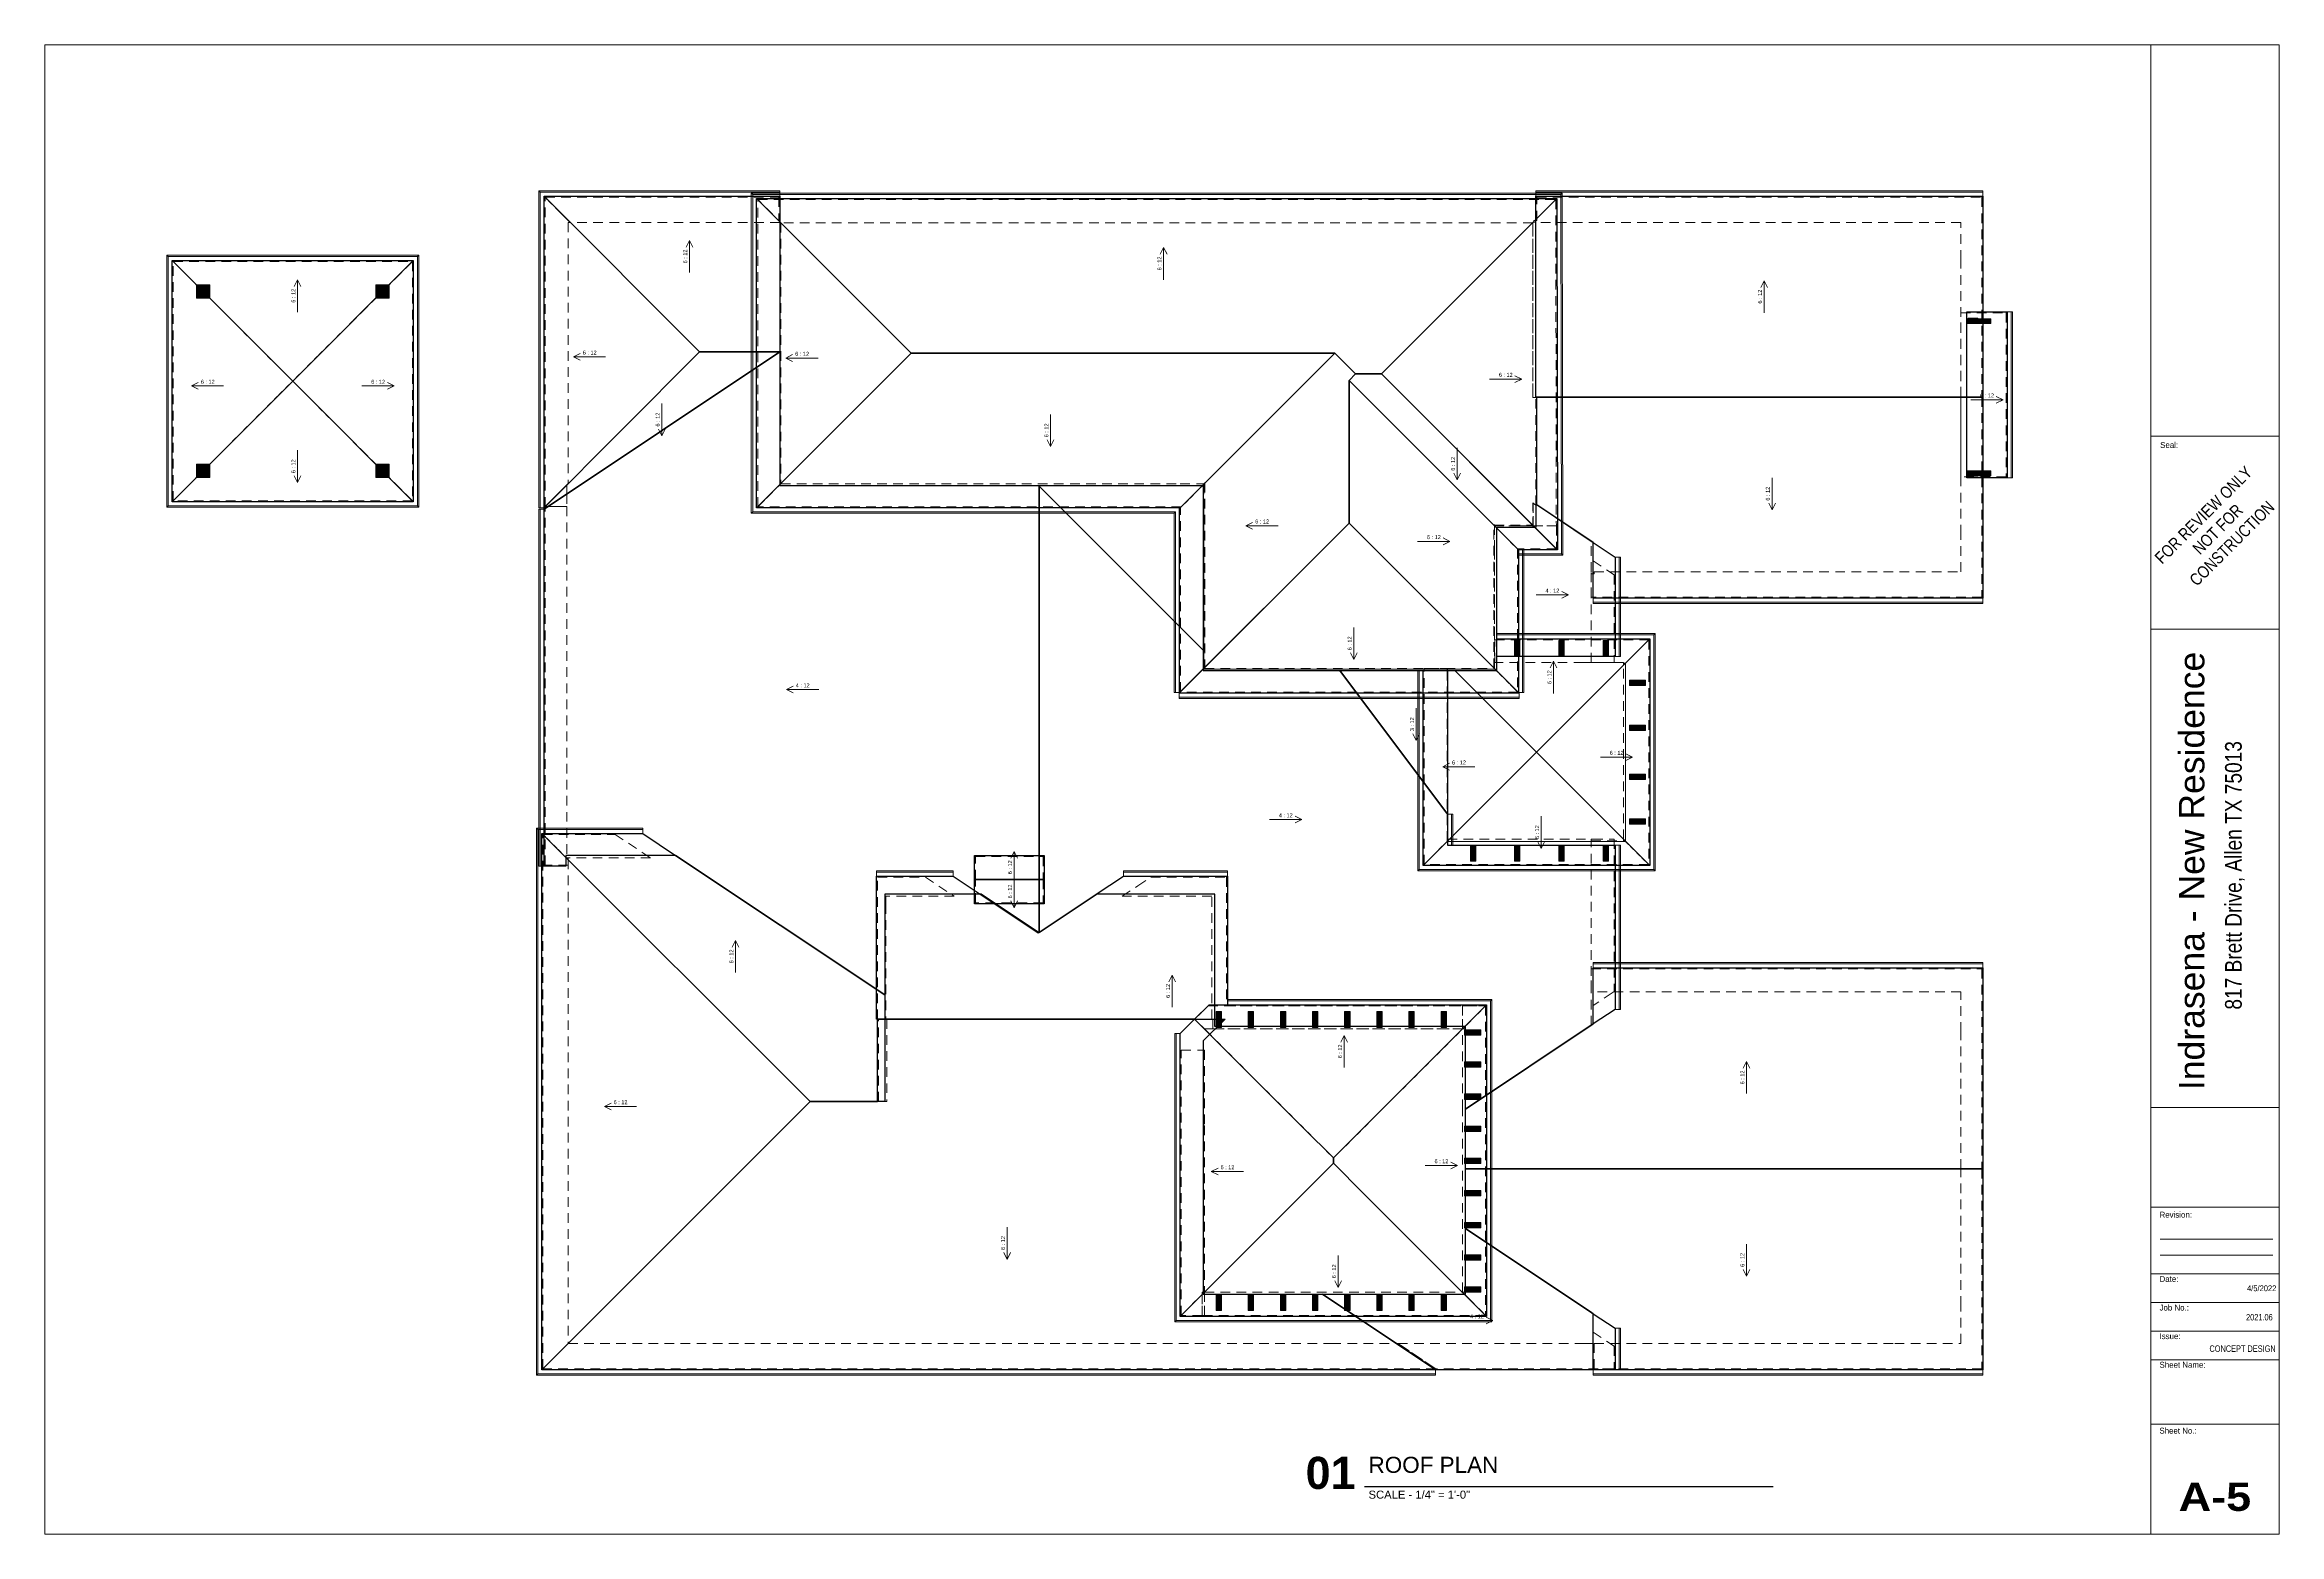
# Model space of a CAD drawing. Header units: inches. Extents: x 0.6 to 35.4, y -22.9 to 0.3.
import ezdxf

# ---------------------------------------------------------------- set-up
doc = ezdxf.new("R2010")
doc.units = ezdxf.units.IN
doc.header["$MEASUREMENT"] = 0
doc.linetypes.add('Dash', pattern=[0.225, 0.15, -0.075])
for name, color, linetype, lineweight, true_color in [('CAD_  Default', 7, 'Continuous', 18, 0x000000), ('Layout Box Export Contents', 7, 'Continuous', 0, 0x000000), ('Text', 7, 'Continuous', 9, 0x004080)]:
    doc.layers.add(name, color=color, linetype=linetype, lineweight=lineweight, true_color=true_color)

# ---------------------------------------------------------------- blocks, each defined once
blk = doc.blocks.new('Shaped Corbel 1')
at = {"layer": 'Layout Box Export Contents', "color": 252, "linetype": 'Continuous', "lineweight": 0, "true_color": 0x969696, "transparency": 33554687}
blk.add_lwpolyline([(2.9, 18.5), (3, 18.5), (3, 18.4), (3, 0.1), (3, 0), (2.9, 0), (-2.9, 0), (-3, 0), (-3, 0.1), (-3, 18.4), (-3, 18.5), (-2.9, 18.5)], close=True, dxfattribs=at)
at = {"layer": 'Layout Box Export Contents', "color": 7, "linetype": 'Continuous', "lineweight": 0, "true_color": 0xffffff, "transparency": 33554687}
for points in [[(2.9, 18.5), (3, 18.4), (2.9, 18.5), (-3, 18.4)], [(-2.9, 18.5), (2.9, 18.5), (-2.9, 18.5), (-3, 18.4)], [(-2.9, 18.5), (-3, 18.4), (-2.9, 18.5), (-3, 18.5)], [(3, 18.4), (3, 0.1), (3, 18.4), (-3, 0.1)], [(-3, 0.1), (-3, 18.4), (-3, 0.1), (3, 18.4)], [(-2.9, 0), (-3, 0.1), (-2.9, 0), (2.9, 0)], [(2.9, 0), (-3, 0.1), (2.9, 0), (3, 0.1)], [(-2.9, 0), (-3, 0), (-2.9, 0), (-3, 0.1)], [(3, 18.5), (3, 18.4), (3, 18.5), (2.9, 18.5)], [(3, 0), (2.9, 0), (3, 0), (3, 0.1)]]:
    blk.add_solid(points, dxfattribs=at)
blk = doc.blocks.new('Elegant')
at = {"layer": 'Layout Box Export Contents', "color": 252, "linetype": 'Continuous', "lineweight": 0, "true_color": 0x969696, "transparency": 33554687}
for p, q in [((0.56, 8.9), (0.44, 8.5)), ((0.54, 7.58), (0.44, 7.45))]:
    blk.add_line(p, q, dxfattribs=at)
blk.add_lwpolyline([(-0.56, 13.88), (0.44, 13.88), (0.44, 0), (-0.56, 0)], close=True, dxfattribs=at)
for points in [[(0.44, 13.12), (0.56, 13), (0.56, 7.54)], [(0.56, 7.61), (0.44, 8.13), (0.56, 7.73), (0.44, 8.27), (0.56, 7.87), (0.44, 8.36), (0.56, 8.01), (0.44, 8.4), (0.56, 8.13)]]:
    blk.add_lwpolyline(points, dxfattribs=at)
at = {"layer": 'Layout Box Export Contents', "color": 7, "linetype": 'Continuous', "lineweight": 0, "true_color": 0xffffff, "transparency": 33554687}
for points in [[(-0.56, 0), (-0.56, 13.88), (-0.56, 0), (0.44, 13.88)], [(0.44, 13.88), (0.44, 0), (0.44, 13.88), (-0.56, 0)]]:
    blk.add_solid(points, dxfattribs=at)
blk = doc.blocks.new('Square Column')
at = {"layer": 'Layout Box Export Contents', "color": 252, "linetype": 'Continuous', "lineweight": 0, "true_color": 0x969696, "transparency": 33554687}
blk.add_lwpolyline([(7, 14), (7, 0), (-7, 0), (-7, 14)], close=True, dxfattribs=at)
at = {"layer": 'Layout Box Export Contents', "color": 7, "linetype": 'Continuous', "lineweight": 0, "true_color": 0xffffff, "transparency": 33554687}
for points in [[(-7, 14), (7, 14), (-7, 14), (7, 0)], [(7, 0), (-7, 0), (7, 0), (-7, 14)]]:
    blk.add_solid(points, dxfattribs=at)

msp = doc.modelspace()

# ---------------------------------------------------------------- linework, layer by layer
at = {"layer": 'CAD_  Default', "transparency": 33554687}
for p, q in [((0.625, 0.253), (35.385, 0.253)), ((0.625, -22.913), (0.625, 0.253)), ((33.385, 0.253), (33.385, -22.913)), ((35.385, 0.253), (35.385, -22.913)), ((33.385, -5.834), (35.385, -5.834)), ((33.385, -17.824), (35.385, -17.824)), ((33.385, -18.863), (35.385, -18.863)), ((33.385, -19.308), (35.385, -19.308)), ((33.385, -19.753), (35.385, -19.753)), ((33.385, -20.198), (35.385, -20.198)), ((33.385, -21.198), (35.385, -21.198)), ((0.625, -22.913), (35.385, -22.913))]:
    msp.add_line(p, q, dxfattribs=at)
at = {"layer": 'CAD_  Default', "color": 250, "true_color": 0x414141, "transparency": 33554687}
for p, q in [((33.533, -18.323), (35.283, -18.323)), ((33.533, -18.323), (35.283, -18.323)), ((33.533, -18.572), (35.283, -18.572)), ((33.533, -18.572), (35.283, -18.572)), ((33.533, -18.572), (35.283, -18.572)), ((33.533, -18.572), (35.283, -18.572))]:
    msp.add_line(p, q, dxfattribs=at)
at = {"layer": 'CAD_  Default', "lineweight": 30, "transparency": 33554687}
msp.add_line((21.155, -22.171), (27.51, -22.171), dxfattribs=at)
at = {"layer": 'CAD_  Default', "transparency": 33554687}
for points in [[(33.385, -8.834), (35.385, -8.834)], [(33.385, -16.277), (35.385, -16.277)]]:
    msp.add_lwpolyline(points, dxfattribs=at)
at = {"layer": 'Layout Box Export Contents', "color": 18, "linetype": 'Continuous', "lineweight": 18, "true_color": 0x000000, "transparency": 33554687}
for p, q in [((8.33, -2.042), (8.309, -2.021)), ((8.33, -2.042), (12.059, -2.042)), ((8.33, -2.042), (8.33, -6.947)), ((11.617, -2.056), (11.638, -2.077)), ((24.208, -2.077), (11.638, -2.077)), ((11.638, -7.012), (11.638, -2.077)), ((23.819, -2.042), (30.773, -2.042)), ((24.229, -2.056), (24.208, -2.077)), ((24.208, -2.077), (24.218, -7.667)), ((2.547, -3.042), (2.526, -3.021)), ((6.443, -3.021), (6.422, -3.042)), ((31.213, -6.484), (31.213, -3.901)), ((2.547, -6.917), (2.526, -6.938)), ((6.443, -6.938), (6.422, -6.917)), ((18.648, -9.165), (16.095, -6.612)), ((8.33, -12.521), (8.33, -6.971)), ((11.617, -7.033), (11.638, -7.012)), ((11.638, -7.012), (18.217, -7.012)), ((18.217, -7.012), (18.196, -7.033)), ((18.217, -7.012), (18.217, -9.824)), ((23.613, -9.824), (23.613, -7.595)), ((24.218, -7.667), (23.558, -7.665)), ((24.218, -7.667), (24.239, -7.688)), ((25.118, -7.716), (25.118, -9.262)), ((24.713, -8.417), (30.773, -8.417)), ((23.215, -8.926), (25.654, -8.926)), ((25.675, -8.905), (25.654, -8.926)), ((25.654, -8.926), (25.654, -12.575)), ((22.005, -12.575), (22.005, -9.479)), ((23.559, -9.896), (18.27, -9.896)), ((22.507, -11.712), (22.507, -12.197)), ((8.297, -11.95), (8.276, -11.929)), ((8.297, -11.95), (9.927, -11.95)), ((8.297, -20.417), (8.297, -11.95)), ((25.118, -12.197), (25.118, -14.749)), ((13.564, -12.615), (14.755, -12.615)), ((17.404, -12.615), (19.022, -12.615)), ((21.984, -12.596), (22.005, -12.575)), ((22.005, -12.575), (25.654, -12.575)), ((25.675, -12.596), (25.654, -12.575)), ((30.773, -14.042), (24.713, -14.042)), ((23.117, -14.616), (23.138, -14.595)), ((19.022, -14.616), (23.117, -14.616)), ((23.117, -14.616), (23.117, -19.586)), ((18.227, -19.586), (18.227, -15.126)), ((18.227, -19.586), (18.206, -19.607)), ((23.117, -19.586), (18.227, -19.586)), ((23.117, -19.586), (23.138, -19.607)), ((25.118, -19.71), (25.118, -20.354)), ((8.297, -20.417), (8.276, -20.438)), ((22.261, -20.417), (8.297, -20.417)), ((30.773, -20.417), (24.713, -20.417))]:
    msp.add_line(p, q, dxfattribs=at)
at = {"layer": 'Layout Box Export Contents', "color": 156, "linetype": 'Continuous', "lineweight": 18, "true_color": 0x004080, "transparency": 33554687}
for p, q in [((10.655, -2.792), (10.603, -2.897)), ((10.655, -2.792), (10.655, -3.292)), ((10.655, -2.792), (10.707, -2.897)), ((18.03, -2.901), (17.978, -3.005)), ((18.03, -2.901), (18.03, -3.401)), ((18.03, -2.901), (18.083, -3.005)), ((4.559, -3.404), (4.507, -3.508)), ((4.559, -3.404), (4.559, -3.904)), ((4.559, -3.404), (4.611, -3.508)), ((27.371, -3.417), (27.319, -3.521)), ((27.371, -3.417), (27.371, -3.917)), ((27.371, -3.417), (27.424, -3.521)), ((8.851, -4.6), (8.955, -4.548)), ((8.851, -4.6), (9.351, -4.6)), ((8.851, -4.6), (8.955, -4.653)), ((12.155, -4.62), (12.259, -4.567)), ((12.155, -4.62), (12.655, -4.62)), ((12.155, -4.62), (12.259, -4.672)), ((2.908, -5.054), (3.013, -5.002)), ((2.908, -5.054), (3.408, -5.054)), ((2.908, -5.054), (3.013, -5.106)), ((6.06, -5.054), (5.56, -5.054)), ((6.06, -5.054), (5.956, -5.002)), ((6.06, -5.054), (5.956, -5.106)), ((23.6, -4.947), (23.1, -4.947)), ((23.6, -4.947), (23.496, -4.895)), ((23.6, -4.947), (23.496, -4.999)), ((10.227, -5.829), (10.227, -5.329)), ((16.272, -5.997), (16.272, -5.497)), ((31.087, -5.268), (30.587, -5.268)), ((31.087, -5.268), (30.983, -5.216)), ((31.087, -5.268), (30.983, -5.32)), ((10.227, -5.829), (10.175, -5.725)), ((10.227, -5.829), (10.279, -5.725)), ((16.272, -5.997), (16.22, -5.893)), ((16.272, -5.997), (16.324, -5.893)), ((4.559, -6.555), (4.559, -6.055)), ((22.597, -6.516), (22.597, -6.016)), ((4.559, -6.555), (4.507, -6.451)), ((4.559, -6.555), (4.611, -6.451)), ((22.597, -6.516), (22.545, -6.412)), ((22.597, -6.516), (22.649, -6.412)), ((27.495, -6.982), (27.495, -6.482)), ((27.495, -6.982), (27.443, -6.878)), ((27.495, -6.982), (27.547, -6.878)), ((19.311, -7.228), (19.415, -7.176)), ((19.311, -7.228), (19.811, -7.228)), ((19.311, -7.228), (19.415, -7.28)), ((22.482, -7.471), (21.982, -7.471)), ((22.482, -7.471), (22.378, -7.418)), ((22.482, -7.471), (22.378, -7.523)), ((24.326, -8.302), (23.826, -8.302)), ((24.326, -8.302), (24.222, -8.25)), ((24.326, -8.302), (24.222, -8.354)), ((20.99, -9.309), (20.99, -8.809)), ((20.99, -9.309), (20.938, -9.204)), ((20.99, -9.309), (21.042, -9.204)), ((24.096, -9.335), (24.044, -9.439)), ((24.096, -9.335), (24.096, -9.835)), ((24.096, -9.335), (24.148, -9.439)), ((12.165, -9.776), (12.269, -9.724)), ((12.165, -9.776), (12.665, -9.776)), ((12.165, -9.776), (12.269, -9.828)), ((21.961, -10.567), (21.961, -10.067)), ((21.961, -10.567), (21.909, -10.463)), ((21.961, -10.567), (22.013, -10.463)), ((25.325, -10.825), (25.221, -10.773)), ((22.373, -10.975), (22.477, -10.923)), ((22.373, -10.975), (22.873, -10.975)), ((22.373, -10.975), (22.477, -11.028)), ((25.325, -10.825), (24.825, -10.825)), ((25.325, -10.825), (25.221, -10.877)), ((20.179, -11.797), (19.679, -11.797)), ((20.179, -11.797), (20.074, -11.745)), ((20.179, -11.797), (20.074, -11.849)), ((23.904, -12.246), (23.904, -11.746)), ((23.904, -12.246), (23.852, -12.142)), ((23.904, -12.246), (23.957, -12.142)), ((15.706, -12.292), (15.654, -12.396)), ((15.706, -12.292), (15.706, -12.792)), ((15.706, -12.292), (15.759, -12.396)), ((15.706, -13.168), (15.706, -12.668)), ((15.706, -13.168), (15.654, -13.064)), ((15.706, -13.168), (15.759, -13.064)), ((11.373, -13.678), (11.321, -13.782)), ((11.373, -13.678), (11.373, -14.178)), ((11.373, -13.678), (11.425, -13.782)), ((18.163, -14.215), (18.111, -14.319)), ((18.163, -14.215), (18.163, -14.715)), ((18.163, -14.215), (18.215, -14.319)), ((20.841, -15.155), (20.789, -15.259)), ((20.841, -15.155), (20.841, -15.655)), ((20.841, -15.155), (20.893, -15.259)), ((27.099, -15.56), (27.047, -15.665)), ((27.099, -15.56), (27.099, -16.06)), ((27.099, -15.56), (27.151, -15.665)), ((9.331, -16.258), (9.435, -16.206)), ((9.331, -16.258), (9.831, -16.258)), ((9.331, -16.258), (9.435, -16.31)), ((18.772, -17.27), (18.877, -17.218)), ((18.772, -17.27), (19.272, -17.27)), ((18.772, -17.27), (18.877, -17.322)), ((22.6, -17.176), (22.1, -17.176)), ((22.6, -17.176), (22.496, -17.124)), ((22.6, -17.176), (22.496, -17.228)), ((15.597, -18.637), (15.597, -18.137)), ((27.099, -18.899), (27.099, -18.399)), ((15.597, -18.637), (15.545, -18.532)), ((15.597, -18.637), (15.649, -18.532)), ((20.747, -19.076), (20.747, -18.576)), ((20.747, -19.076), (20.695, -18.972)), ((20.747, -19.076), (20.799, -18.972)), ((27.099, -18.899), (27.047, -18.794)), ((27.099, -18.899), (27.151, -18.794)), ((23.152, -19.588), (22.652, -19.588)), ((23.152, -19.588), (23.048, -19.536)), ((23.152, -19.588), (23.048, -19.64))]:
    msp.add_line(p, q, dxfattribs=at)
at = {"layer": 'Layout Box Export Contents', "color": 18, "linetype": 'Continuous', "lineweight": 18, "true_color": 0x000000, "transparency": 33554687}
for points in [[(12.059, -2.021), (12.059, -2.042), (12.059, -2.104), (8.392, -2.104), (8.392, -6.947), (8.33, -6.947), (8.309, -6.947), (8.309, -2.021)], [(11.617, -2.056), (24.229, -2.056), (24.239, -7.688), (23.558, -7.686), (23.558, -7.665), (23.558, -7.602), (24.155, -7.604), (24.146, -2.14), (11.7, -2.14), (11.7, -6.949), (18.279, -6.949), (18.279, -9.824), (18.217, -9.824), (18.196, -9.824), (18.196, -7.033), (11.617, -7.033)], [(23.819, -2.042), (23.819, -2.021), (30.773, -2.021), (30.773, -2.042), (30.773, -2.104), (23.819, -2.104)], [(2.526, -3.021), (6.443, -3.021), (6.443, -6.938), (2.526, -6.938)], [(2.547, -3.042), (6.422, -3.042), (6.422, -6.917), (2.547, -6.917)], [(2.609, -3.104), (6.359, -3.104), (6.359, -6.854), (2.609, -6.854)], [(31.151, -3.901), (31.213, -3.901), (31.234, -3.901), (31.234, -6.484), (31.213, -6.484), (31.151, -6.484)], [(8.309, -6.971), (8.33, -6.971), (8.392, -6.971), (8.392, -12.521), (8.33, -12.521), (8.309, -12.521)], [(23.55, -7.595), (23.613, -7.595), (23.633, -7.595), (23.633, -9.824), (23.613, -9.824), (23.55, -9.824)], [(25.056, -7.716), (25.118, -7.716), (25.139, -7.716), (25.139, -9.262), (25.118, -9.262), (25.056, -9.262)], [(24.713, -8.417), (24.713, -8.354), (30.773, -8.354), (30.773, -8.417), (30.773, -8.438), (24.713, -8.438)], [(21.984, -9.479), (22.005, -9.479), (22.067, -9.479), (22.067, -12.512), (25.591, -12.512), (25.591, -8.988), (23.215, -8.988), (23.215, -8.926), (23.215, -8.905), (25.675, -8.905), (25.675, -12.596), (21.984, -12.596)], [(18.27, -9.896), (18.27, -9.833), (23.559, -9.833), (23.559, -9.896), (23.559, -9.916), (18.27, -9.916)], [(22.507, -11.712), (22.528, -11.712), (22.528, -12.197), (22.507, -12.197), (22.445, -12.197), (22.445, -11.712)], [(8.276, -11.929), (9.927, -11.929), (9.927, -11.95), (9.927, -12.012), (8.359, -12.012), (8.359, -20.354), (22.261, -20.354), (22.261, -20.417), (22.261, -20.438), (8.276, -20.438)], [(25.118, -12.197), (25.139, -12.197), (25.139, -14.749), (25.118, -14.749), (25.056, -14.749), (25.056, -12.197)], [(13.564, -12.615), (13.564, -12.594), (14.755, -12.594), (14.755, -12.615), (14.755, -12.677), (13.564, -12.677)], [(17.404, -12.615), (17.404, -12.594), (19.022, -12.594), (19.022, -12.615), (19.022, -12.677), (17.404, -12.677)], [(24.713, -14.042), (24.713, -14.021), (30.773, -14.021), (30.773, -14.042), (30.773, -14.104), (24.713, -14.104)], [(18.206, -15.126), (18.227, -15.126), (18.29, -15.126), (18.289, -19.524), (23.055, -19.524), (23.055, -14.679), (19.022, -14.679), (19.022, -14.616), (19.022, -14.595), (23.138, -14.595), (23.138, -19.607), (18.206, -19.607)], [(25.056, -19.71), (25.118, -19.71), (25.139, -19.71), (25.139, -20.354), (25.118, -20.354), (25.056, -20.354)], [(24.713, -20.417), (24.713, -20.354), (30.773, -20.354), (30.773, -20.417), (30.773, -20.438), (24.713, -20.438)]]:
    msp.add_lwpolyline(points, close=True, dxfattribs=at)
at = {"layer": 'Layout Box Export Contents', "color": 18, "linetype": 'Continuous', "lineweight": 25, "true_color": 0x000000, "transparency": 33554687}
for points in [[(8.392, -2.104), (10.813, -4.525), (8.392, -6.947)], [(12.059, -2.104), (12.059, -2.479), (12.059, -4.525), (10.813, -4.525), (8.392, -2.104)], [(24.146, -2.14), (21.418, -4.867), (21.014, -4.867), (20.692, -4.545), (14.105, -4.545), (11.7, -2.14)], [(11.7, -2.14), (14.105, -4.545), (11.7, -6.949)], [(21.418, -4.867), (24.146, -2.14), (24.155, -7.604)], [(30.773, -2.104), (30.773, -5.229), (30.651, -5.229), (30.651, -5.229), (23.819, -5.229), (23.819, -2.479), (23.819, -2.479), (23.819, -2.104)], [(6.359, -3.104), (4.484, -4.979), (2.609, -3.104)], [(4.484, -4.979), (2.609, -6.854), (2.609, -3.104)], [(4.484, -4.979), (6.359, -3.104), (6.359, -6.854)], [(31.151, -6.484), (30.523, -6.484), (30.523, -3.901), (31.151, -3.901)], [(8.392, -6.947), (10.813, -4.525), (12.059, -4.525), (8.392, -6.97)], [(8.392, -6.97), (12.059, -4.525), (12.059, -6.604), (16.095, -6.604), (16.095, -13.558), (15.192, -12.956), (13.773, -12.956), (13.773, -12.956), (13.694, -12.956), (13.694, -13.113), (13.694, -13.113), (13.694, -14.524), (10.44, -12.354), (8.734, -12.354), (8.734, -12.521), (8.392, -12.521)], [(11.7, -6.949), (14.105, -4.545), (20.694, -4.545), (18.29, -6.949)], [(18.279, -6.96), (20.693, -4.546), (21.014, -4.867), (20.915, -4.967), (20.915, -7.189), (18.279, -9.824)], [(2.609, -6.854), (4.484, -4.979), (6.359, -6.854)], [(23.55, -7.602), (20.915, -4.967), (21.014, -4.867), (21.418, -4.867), (24.154, -7.603)], [(20.915, -7.189), (20.915, -4.967), (23.55, -7.602), (23.55, -9.824)], [(24.713, -8.354), (24.713, -7.977), (24.713, -7.977), (24.713, -7.488), (23.838, -6.904), (23.838, -5.229), (30.651, -5.229), (30.651, -5.229), (30.773, -5.229), (30.773, -8.354)], [(22.445, -11.713), (22.445, -12.197), (24.556, -12.197), (24.556, -12.197), (24.713, -12.197), (24.713, -12.197), (25.056, -12.197), (25.056, -14.749), (24.713, -14.977), (24.713, -14.977), (22.728, -16.3), (22.728, -15.018), (18.828, -15.018), (18.828, -12.956), (16.998, -12.956), (16.095, -13.558), (16.095, -6.604), (18.648, -6.604), (18.648, -9.4), (18.648, -9.4), (18.648, -9.479), (18.806, -9.479), (18.806, -9.479), (20.769, -9.479)], [(25.056, -9.262), (24.713, -9.262), (24.713, -9.262), (24.556, -9.262), (24.556, -9.262), (23.215, -9.262), (23.215, -7.25), (23.825, -7.25), (23.825, -6.895), (24.713, -7.488), (24.713, -7.488), (25.056, -7.716)], [(18.27, -9.833), (20.915, -7.189), (23.559, -9.833)], [(23.829, -10.75), (22.559, -9.479), (23.215, -9.479), (23.215, -8.988), (25.591, -8.988)], [(23.829, -10.75), (25.591, -8.988), (25.591, -12.512)], [(20.769, -9.479), (22.445, -9.479), (22.445, -11.713)], [(22.559, -9.479), (23.829, -10.75), (22.067, -12.512), (22.067, -9.479)], [(22.067, -12.512), (23.829, -10.75), (25.591, -12.512)], [(9.927, -12.012), (10.44, -12.354), (10.44, -12.354), (13.694, -14.524), (13.694, -16.183), (13.58, -16.183), (13.58, -16.183), (12.531, -16.183), (8.359, -12.012)], [(12.531, -16.183), (8.359, -20.354), (8.359, -12.012)], [(16.173, -12.73), (15.09, -12.73), (15.09, -12.354), (16.173, -12.354)], [(19.022, -14.679), (23.055, -14.679), (21.142, -16.591), (21.142, -16.591), (20.672, -17.061), (20.202, -16.591), (20.202, -16.591), (18.755, -15.144), (18.755, -15.144), (18.513, -14.903), (13.564, -14.903), (13.564, -12.677), (14.755, -12.677), (15.176, -12.958), (15.176, -12.958), (16.079, -13.56), (16.982, -12.958), (16.982, -12.958), (17.404, -12.677), (19.022, -12.677)], [(15.09, -12.73), (16.173, -12.73), (16.173, -13.106), (15.09, -13.106)], [(30.773, -14.104), (30.773, -17.229), (22.728, -17.229), (22.728, -16.3), (24.713, -14.977), (24.713, -14.479), (24.713, -14.449), (24.713, -14.449), (24.713, -14.104)], [(8.359, -20.354), (12.531, -16.183), (13.58, -16.183), (13.58, -14.9), (18.53, -14.9), (18.53, -14.9), (18.771, -14.9), (18.771, -14.9), (18.989, -14.9), (18.648, -15.241), (18.648, -15.493), (18.648, -15.493), (18.648, -15.743), (18.648, -15.743), (18.648, -16.555), (18.648, -16.555), (18.648, -19.179), (20.5, -19.179), (22.264, -20.354)], [(18.755, -15.144), (18.755, -15.144), (20.202, -16.591), (20.202, -16.591), (20.672, -17.061), (20.672, -17.141), (20.202, -17.612), (20.202, -17.612), (19.858, -17.956), (19.858, -17.956), (18.29, -19.524), (18.29, -15.126), (18.513, -14.903)], [(23.055, -14.679), (21.142, -16.591), (21.142, -16.591), (20.672, -17.061), (20.202, -16.591), (20.202, -16.591), (18.755, -15.144), (18.755, -15.144), (18.513, -14.903), (18.737, -14.679)], [(23.055, -19.524), (21.142, -17.612), (21.142, -17.612), (20.672, -17.141), (20.672, -17.061), (21.142, -16.591), (21.142, -16.591), (23.055, -14.679)], [(19.858, -17.956), (19.858, -17.956), (20.202, -17.612), (20.202, -17.612), (20.672, -17.141), (21.142, -17.612), (21.142, -17.612), (23.055, -19.524), (18.289, -19.524)], [(24.713, -20.354), (24.713, -19.482), (24.691, -19.467), (24.691, -19.467), (22.728, -18.159), (22.728, -17.229), (30.773, -17.229), (30.773, -20.354)], [(24.691, -19.467), (24.691, -19.467), (24.713, -19.482), (24.713, -19.482), (25.056, -19.71), (25.056, -20.354), (22.264, -20.354), (20.5, -19.179), (22.728, -19.179), (22.728, -18.159)]]:
    msp.add_lwpolyline(points, close=True, dxfattribs=at)
at = {"layer": 'Layout Box Export Contents', "color": 176, "linetype": 'Dash', "lineweight": 18, "true_color": 0x000080, "transparency": 33554687}
for points in [[(8.408, -2.12), (8.8, -2.512), (8.767, -2.512), (8.767, -6.572), (8.408, -6.931)], [(12.043, -2.12), (12.043, -2.479), (12.059, -2.479), (12.059, -2.512), (8.8, -2.512), (8.408, -2.12)], [(24.13, -2.155), (23.771, -2.515), (12.075, -2.515), (11.716, -2.155)], [(11.716, -2.155), (12.075, -2.515), (12.075, -2.515), (12.075, -6.574), (11.716, -6.934)], [(24.13, -2.155), (24.139, -7.228), (23.78, -7.228), (23.779, -6.878), (23.822, -6.907), (23.822, -5.232), (23.776, -5.232), (23.771, -2.514), (24.13, -2.155)], [(23.787, -2.479), (23.835, -2.479), (23.835, -2.12), (30.758, -2.12), (30.758, -5.229), (30.655, -5.229), (30.431, -5.229), (30.431, -3.094), (30.431, -2.512), (29.547, -2.512), (23.787, -2.512)], [(23.771, -5.232), (23.771, -2.515), (23.771, -2.515), (23.771, -2.514), (23.771, -2.515), (23.776, -5.232)], [(6.344, -3.12), (4.484, -4.979), (2.625, -3.12)], [(2.625, -3.12), (4.484, -4.979), (2.625, -6.839)], [(6.344, -6.839), (4.484, -4.979), (6.344, -3.12)], [(31.135, -3.917), (31.135, -6.469), (30.431, -6.469), (30.431, -3.917)], [(2.625, -6.839), (4.484, -4.979), (6.344, -6.839)], [(30.758, -8.339), (24.681, -8.339), (24.681, -7.977), (24.729, -7.977), (24.729, -7.947), (30.431, -7.947), (30.431, -7.365), (30.431, -5.229), (30.647, -5.229), (30.758, -5.229)], [(8.408, -6.931), (8.745, -6.594), (8.745, -6.735), (8.745, -6.93), (8.428, -6.93), (8.408, -6.944)], [(18.305, -6.934), (11.716, -6.934), (12.075, -6.574), (18.29, -6.574), (18.665, -6.574)], [(18.295, -6.944), (18.305, -6.934), (18.654, -6.585), (18.654, -6.96), (18.654, -9.449), (18.295, -9.809)], [(18.669, -6.559), (18.669, -9.434), (18.654, -9.449), (18.654, -6.96), (18.654, -6.574)], [(8.408, -6.959), (8.451, -6.93), (8.745, -6.93), (8.745, -12.395), (8.767, -12.395), (8.767, -12.506), (8.408, -12.506)], [(23.779, -7.228), (23.78, -7.229), (23.78, -7.252), (23.771, -7.252), (23.771, -6.873), (23.779, -6.878), (23.78, -7.228)], [(23.175, -7.22), (23.175, -7.602), (23.175, -9.449), (23.167, -9.441), (23.167, -7.211)], [(23.534, -7.587), (23.174, -7.227), (23.551, -7.227), (23.779, -7.228), (24.139, -7.588)], [(23.175, -7.22), (23.771, -7.22), (23.779, -7.228), (23.551, -7.227), (23.182, -7.227)], [(23.534, -9.809), (23.175, -9.449), (23.175, -7.602), (23.175, -7.227), (23.534, -7.587)], [(24.139, -7.588), (23.803, -7.252), (23.779, -7.228), (24.139, -7.228), (24.14, -7.588)], [(23.803, -7.252), (23.78, -7.252), (23.78, -7.229)], [(24.713, -7.488), (24.713, -7.775), (25.04, -7.993), (25.04, -9.354), (24.713, -9.354), (24.681, -9.354), (24.681, -7.947), (24.681, -7.947), (24.681, -7.466)], [(23.183, -9.004), (25.576, -9.004), (25.216, -9.363), (25.184, -9.363), (25.184, -9.354), (24.681, -9.354), (24.56, -9.354), (24.56, -9.354), (23.183, -9.354)], [(25.576, -12.497), (25.216, -12.137), (25.216, -9.363), (25.576, -9.004)], [(25.184, -9.396), (25.184, -9.363), (25.216, -9.363)], [(25.184, -12.104), (25.184, -9.396), (25.216, -9.363), (25.216, -12.137)], [(18.286, -9.817), (18.645, -9.458), (23.184, -9.458), (23.543, -9.817)], [(18.665, -9.439), (18.665, -9.449), (23.167, -9.449), (23.167, -9.441), (23.184, -9.458), (18.645, -9.458)], [(22.083, -9.447), (22.442, -9.447), (22.442, -9.479), (22.442, -12.137), (22.083, -12.497)], [(22.445, -11.713), (22.445, -12.135), (22.442, -12.137), (22.442, -9.479), (22.442, -9.447), (22.445, -9.447)], [(9.499, -12.028), (10.049, -12.395), (8.767, -12.395), (8.767, -12.42), (8.375, -12.028)], [(8.375, -12.028), (8.767, -12.42), (8.767, -19.947), (8.767, -19.947), (8.375, -20.339)], [(22.083, -12.497), (22.442, -12.137), (25.216, -12.137), (25.576, -12.497)], [(22.445, -12.135), (22.445, -12.104), (24.681, -12.104), (24.681, -12.127), (25.184, -12.127), (25.184, -12.104), (25.216, -12.137), (22.442, -12.137)], [(24.713, -12.104), (25.04, -12.104), (25.04, -14.472), (25.009, -14.493), (24.713, -14.69), (24.713, -14.977), (24.681, -14.999), (24.681, -14.479), (24.681, -12.104)], [(15.105, -12.37), (16.157, -12.37), (16.157, -12.73), (15.105, -12.73)], [(13.579, -12.693), (14.326, -12.693), (14.774, -12.991), (13.711, -12.991), (13.711, -13.112), (13.711, -14.903), (13.579, -14.903)], [(16.157, -13.09), (15.105, -13.09), (15.105, -12.73), (16.157, -12.73)], [(19.006, -14.694), (23.039, -14.694), (23.039, -14.694), (22.717, -15.017), (22.717, -15.054), (18.822, -15.054), (18.822, -15.054), (18.664, -15.054), (18.513, -14.903), (18.755, -14.903), (18.755, -14.903), (18.779, -14.903), (18.779, -12.991), (17.385, -12.991), (17.629, -12.828), (17.832, -12.693), (19.006, -12.693)], [(30.758, -14.12), (30.758, -17.229), (30.431, -17.229), (30.431, -15.1), (30.431, -14.479), (24.681, -14.479), (24.681, -14.449), (24.681, -14.12)], [(13.727, -16.183), (13.595, -16.183), (13.595, -14.9), (13.727, -14.9)], [(18.722, -14.694), (22.68, -14.694), (22.68, -15.054), (18.664, -15.054), (18.513, -14.903)], [(18.816, -15.051), (18.795, -15.051), (18.795, -14.9), (18.967, -14.9)], [(23.039, -19.508), (22.68, -19.149), (22.68, -18.161), (22.68, -16.303), (22.68, -15.054), (23.039, -14.694)], [(23.039, -14.694), (22.68, -15.054), (22.68, -14.694), (23.039, -14.694)], [(21.145, -16.588), (20.672, -17.061), (20.205, -16.594), (18.758, -15.147), (18.758, -15.147), (18.664, -15.054), (18.822, -15.054), (18.822, -15.054), (22.68, -15.054), (22.68, -15.054)], [(18.665, -19.149), (18.305, -19.508), (18.305, -15.385), (18.665, -15.385), (18.665, -16.554)], [(30.758, -20.339), (24.729, -20.339), (24.729, -19.947), (29.402, -19.947), (30.431, -19.947), (30.431, -19.359), (30.431, -17.229), (30.758, -17.229)], [(18.305, -19.508), (18.628, -19.186), (18.628, -19.508), (18.305, -19.508)], [(18.628, -19.149), (18.665, -19.149), (18.665, -19.508), (18.628, -19.508), (18.628, -19.186)], [(23.039, -19.508), (18.665, -19.508), (18.665, -19.149), (22.717, -19.149), (22.717, -19.186), (23.039, -19.508)], [(22.264, -20.339), (21.676, -19.947), (24.566, -19.947), (24.713, -19.947), (24.713, -19.769), (25.04, -19.987), (25.04, -20.339)], [(8.375, -20.339), (8.767, -19.947), (20.639, -19.947), (21.676, -19.947), (22.264, -20.339)]]:
    msp.add_lwpolyline(points, close=True, dxfattribs=at)

# ---------------------------------------------------------------- block references
at = {"layer": 'Layout Box Export Contents', "linetype": 'Continuous', "lineweight": 0, "transparency": 33554687}
for name, p, xscale, yscale, rotation in [('Square Column', (3.193, -3.583), 0.01488095273574193, 0.01488095273574193, 90), ('Elegant', (30.898, -4.042), 0.07407407462596893, 0.02702702581882477, 90), ('Shaped Corbel 1', (25.526, -11.131), 0.01388888930281003, 0.01351351290941238, 89.99999999999997)]:
    msp.add_blockref(name, p, dxfattribs=dict(at, xscale=xscale, yscale=yscale, rotation=rotation))
at = {"layer": 'Layout Box Export Contents', "linetype": 'Continuous', "lineweight": 25, "transparency": 33554687}
for name, p, xscale, yscale, rotation in [('Square Column', (5.776, -3.583), -0.01488095273574193, 0.01488095273574193, 270), ('Square Column', (3.193, -6.375), -0.01488095273574193, 0.01488095273574193, 90), ('Square Column', (5.776, -6.375), 0.01488095273574193, 0.01488095273574193, 270), ('Elegant', (30.898, -6.417), -0.07407407462596893, 0.02702702581882477, 90), ('Shaped Corbel 1', (23.532, -9.012), -0.01388888930281003, 0.01351351290941238, 180), ('Shaped Corbel 1', (24.219, -9.012), -0.01388888930281003, 0.01351351290941238, 180), ('Shaped Corbel 1', (24.907, -9.012), -0.01388888930281003, 0.01351351290941238, 180), ('Shaped Corbel 1', (25.526, -9.673), 0.01388888930281003, 0.01351351290941238, 89.99999999999997), ('Shaped Corbel 1', (25.526, -10.369), -0.01388888930281003, 0.01351351290941238, 89.99999999999997), ('Shaped Corbel 1', (25.526, -11.828), -0.01388888930281003, 0.01351351290941238, 89.99999999999997), ('Shaped Corbel 1', (18.888, -14.783), -0.01388888930281003, 0.01351351290941238, 179.9999999999999), ('Shaped Corbel 1', (19.388, -14.783), -0.01388888930281003, 0.01351351290941238, 179.9999999999999), ('Shaped Corbel 1', (19.888, -14.783), -0.01388888930281003, 0.01351351290941238, 179.9999999999999), ('Shaped Corbel 1', (20.388, -14.783), -0.01388888930281003, 0.01351351290941238, 179.9999999999999), ('Shaped Corbel 1', (20.888, -14.783), -0.01388888930281003, 0.01351351290941238, 179.9999999999999), ('Shaped Corbel 1', (21.388, -14.783), -0.01388888930281003, 0.01351351290941238, 179.9999999999999), ('Shaped Corbel 1', (21.888, -14.783), -0.01388888930281003, 0.01351351290941238, 179.9999999999999), ('Shaped Corbel 1', (22.388, -14.783), -0.01388888930281003, 0.01351351290941238, 179.9999999999999), ('Shaped Corbel 1', (22.962, -15.107), -0.01388888930281003, 0.01351351290941238, 90), ('Shaped Corbel 1', (22.962, -15.607), -0.01388888930281003, 0.01351351290941238, 90), ('Shaped Corbel 1', (22.962, -16.107), -0.01388888930281003, 0.01351351290941238, 90), ('Shaped Corbel 1', (22.962, -16.607), -0.01388888930281003, 0.01351351290941238, 90), ('Shaped Corbel 1', (22.962, -17.107), -0.01388888930281003, 0.01351351290941238, 90), ('Shaped Corbel 1', (22.962, -17.607), -0.01388888930281003, 0.01351351290941238, 90), ('Shaped Corbel 1', (22.962, -18.107), -0.01388888930281003, 0.01351351290941238, 90), ('Shaped Corbel 1', (22.962, -18.607), -0.01388888930281003, 0.01351351290941238, 90), ('Shaped Corbel 1', (22.962, -19.107), -0.01388888930281003, 0.01351351290941238, 90)]:
    msp.add_blockref(name, p, dxfattribs=dict(at, xscale=xscale, yscale=yscale, rotation=rotation))
at = {"layer": 'Layout Box Export Contents', "linetype": 'Continuous', "lineweight": 25, "transparency": 33554687, "xscale": 0.01388888930281003, "yscale": 0.01351351290941238}
for p in [(22.844, -12.447), (23.532, -12.447), (24.219, -12.447), (24.907, -12.447), (18.888, -19.431), (19.388, -19.431), (19.888, -19.431), (20.388, -19.431), (20.888, -19.431), (21.388, -19.431), (21.888, -19.431), (22.388, -19.431)]:
    msp.add_blockref('Shaped Corbel 1', p, dxfattribs=at)

# ---------------------------------------------------------------- texts
at = {"layer": 'CAD_  Default', "color": 250, "true_color": 0x414141, "transparency": 33554687, "char_height": 0.10287, "attachment_point": 1}
for s, insert in [('{\\fChief Blueprint|b0|i0|p34;\\C250;\\H0.128914;\\H0.712x;Seal:}', (33.532, -5.926)), ('{\\fChief Blueprint|b0|i0|p34;\\C250;\\H0.128914;\\H0.712x;Revision:}', (33.522, -17.897)), ('{\\fChief Blueprint|b0|i0|p34;\\C250;\\H0.128914;\\H0.712x;Date:}', (33.522, -18.897)), ('{\\fChief Blueprint|b0|i0|p34;\\C250;\\H0.128914;\\H0.712x;Job No.:}', (33.522, -19.342)), ('{\\fChief Blueprint|b0|i0|p34;\\C250;\\H0.128914;\\H0.712x;Issue:}', (33.522, -19.786)), ('{\\fChief Blueprint|b0|i0|p34;\\C250;\\H0.128914;\\H0.712x;Sheet Name:}', (33.522, -20.231)), ('{\\fChief Blueprint|b0|i0|p34;\\C250;\\H0.128914;\\H0.712x;Sheet No.:}', (33.52, -21.256))]:
    msp.add_mtext(s, dxfattribs=dict(at, insert=insert))
at = {"layer": 'CAD_  Default', "transparency": 33554687, "insert": (34.139, -6.994), "char_height": 0.1875, "width": 2.23727, "attachment_point": 2, "rotation": 45}
msp.add_mtext('{\\fArial Narrow|b0|i0|p34;\\C18;\\H0.261872;\\H0.716x;FOR REVIEW ONLY\\fArial Narrow|b0|i0|p34;\\C18;\\H0.261872;\\H0.716x;\\P\\fArial Narrow|b0|i0|p34;\\C18;\\H0.261872;\\H0.716x;NOT FOR\\fArial Narrow|b0|i0|p34;\\C18;\\H0.261872;\\H0.716x;\\P\\fArial Narrow|b0|i0|p34;\\C18;\\H0.261872;\\H0.716x;CONSTRUCTION}', dxfattribs=at)
at = {"layer": 'CAD_  Default', "color": 4, "true_color": 0x00ffff, "transparency": 33554687, "insert": (33.824, -16.005), "char_height": 0.39551, "width": 7.17106, "attachment_point": 1, "rotation": 90}
msp.add_mtext('{\\fArial|b0|i0|p34;\\C18;\\H0.552385;\\H0.716x;Indrasena - New Residence}', dxfattribs=at)
at = {"layer": 'CAD_  Default', "color": 250, "true_color": 0x414141, "transparency": 33554687, "insert": (34.541, -14.753), "char_height": 0.2592, "width": 5.71689, "attachment_point": 1, "rotation": 90}
msp.add_mtext('{\\fArial Narrow|b0|i0|p34;\\C250;\\H0.362011;\\H0.716x;817 Brett Drive, Allen TX 75013}', dxfattribs=at)
at = {"layer": 'CAD_  Default', "transparency": 33554687, "char_height": 0.1, "attachment_point": 3}
for s, insert, width in [('{\\fArial Narrow|b0|i0|p34;\\C18;\\H0.139665;\\H0.716x;2021.06}', (35.282, -19.487), 1.07257), ('{\\fArial Narrow|b0|i0|p34;\\C18;\\H0.139665;\\H0.716x;CONCEPT DESIGN}', (35.329, -19.976), 1.46352)]:
    msp.add_mtext(s, dxfattribs=dict(at, insert=insert, width=width))
at = {"layer": 'Layout Box Export Contents', "color": 156, "linetype": 'Continuous', "lineweight": 18, "true_color": 0x004080, "transparency": 33554687, "char_height": 0.0625, "width": 0.21937, "attachment_point": 7, "rotation": 90}
for s, insert in [('\\fChief Blueprint|b0|i0|c0|p0;6 : 12\\P', (10.621, -3.148)), ('\\fChief Blueprint|b0|i0|c0|p0;6 : 12\\P', (17.997, -3.257)), ('\\fChief Blueprint|b0|i0|c0|p0;6 : 12\\P', (4.526, -3.759)), ('\\fChief Blueprint|b0|i0|c0|p0;6 : 12\\P', (27.338, -3.773)), ('\\fChief Blueprint|b0|i0|c0|p0;6 : 12\\P', (10.193, -5.685)), ('\\fChief Blueprint|b0|i0|c0|p0;6 : 12\\P', (16.239, -5.853)), ('\\fChief Blueprint|b0|i0|c0|p0;6 : 12\\P', (4.526, -6.411)), ('\\fChief Blueprint|b0|i0|c0|p0;6 : 12\\P', (22.564, -6.372)), ('\\fChief Blueprint|b0|i0|c0|p0;6 : 12\\P', (27.461, -6.838)), ('\\fChief Blueprint|b0|i0|c0|p0;6 : 12\\P', (20.956, -9.165)), ('\\fChief Blueprint|b0|i0|c0|p0;6 : 12\\P', (24.062, -9.691)), ('\\fChief Blueprint|b0|i0|c0|p0;3 : 12\\P', (21.926, -10.423)), ('\\fChief Blueprint|b0|i0|c0|p0;6 : 12\\P', (23.871, -12.102)), ('\\fChief Blueprint|b0|i0|c0|p0;6 : 12\\P', (15.673, -12.648)), ('\\fChief Blueprint|b0|i0|c0|p0;6 : 12\\P', (15.673, -13.024)), ('\\fChief Blueprint|b0|i0|c0|p0;6 : 12\\P', (11.339, -14.034)), ('\\fChief Blueprint|b0|i0|c0|p0;6 : 12\\P', (18.129, -14.571)), ('\\fChief Blueprint|b0|i0|c0|p0;6 : 12\\P', (20.807, -15.511)), ('\\fChief Blueprint|b0|i0|c0|p0;6 : 12\\P', (27.065, -15.916)), ('\\fChief Blueprint|b0|i0|c0|p0;6 : 12\\P', (15.563, -18.492)), ('\\fChief Blueprint|b0|i0|c0|p0;6 : 12\\P', (20.714, -18.932)), ('\\fChief Blueprint|b0|i0|c0|p0;6 : 12\\P', (27.065, -18.754))]:
    msp.add_mtext(s, dxfattribs=dict(at, insert=insert))
at = {"layer": 'Layout Box Export Contents', "color": 156, "linetype": 'Continuous', "lineweight": 18, "true_color": 0x004080, "transparency": 33554687, "char_height": 0.0625, "width": 0.21937, "attachment_point": 7}
for s, insert in [('\\fChief Blueprint|b0|i0|c0|p0;6 : 12\\P', (8.995, -4.567)), ('\\fChief Blueprint|b0|i0|c0|p0;6 : 12\\P', (12.299, -4.586)), ('\\fChief Blueprint|b0|i0|c0|p0;6 : 12\\P', (23.244, -4.913)), ('\\fChief Blueprint|b0|i0|c0|p0;6 : 12\\P', (3.053, -5.021)), ('\\fChief Blueprint|b0|i0|c0|p0;6 : 12\\P', (5.704, -5.021)), ('\\fChief Blueprint|b0|i0|c0|p0;6 : 12\\P', (30.731, -5.234)), ('\\fChief Blueprint|b0|i0|c0|p0;6 : 12\\P', (19.455, -7.194)), ('\\fChief Blueprint|b0|i0|c0|p0;6 : 12\\P', (22.126, -7.437)), ('\\fChief Blueprint|b0|i0|c0|p0;4 : 12\\P', (23.97, -8.268)), ('\\fChief Blueprint|b0|i0|c0|p0;4 : 12\\P', (12.308, -9.742)), ('\\fChief Blueprint|b0|i0|c0|p0;6 : 12\\P', (24.969, -10.792)), ('\\fChief Blueprint|b0|i0|c0|p0;6 : 12\\P', (22.517, -10.942)), ('\\fChief Blueprint|b0|i0|c0|p0;4 : 12\\P', (19.822, -11.763)), ('\\fChief Blueprint|b0|i0|c0|p0;6 : 12\\P', (9.475, -16.225)), ('\\fChief Blueprint|b0|i0|c0|p0;6 : 12\\P', (18.916, -17.237)), ('\\fChief Blueprint|b0|i0|c0|p0;6 : 12\\P', (22.244, -17.143)), ('\\fChief Blueprint|b0|i0|c0|p0;4 : 12\\P', (22.796, -19.554))]:
    msp.add_mtext(s, dxfattribs=dict(at, insert=insert))
at = {"layer": 'Text', "transparency": 33554687}
for s, insert, char_height, width, attachment_point in [('\\fArial Narrow|b0|i0|c0|p0;4/5/2022\\P', (34.883, -19.133), 0.08928, 0.39998, 7), ('{\\fArial|b1|i0|p34;\\C156;\\H0.698324;\\H0.716x;01}', (20.239, -21.708), 0.5, 0.97863, 1), ('{\\fArial|b0|i0|p34;\\C156;\\H0.349162;\\H0.716x;ROOF PLAN}', (21.218, -21.708), 0.25, 6.12456, 1), ('{\\fArial|b0|i0|p34;\\C156;\\H0.174581;\\H0.716x;SCALE - 1/4" = 1\'-0"}', (21.218, -22.234), 0.125, 2.2171, 1), ('\\fArial Black|b0|i0|c0|p0;A-5\\P', (34.383, -22.556), 0.4375, 1.49814, 8)]:
    msp.add_mtext(s, dxfattribs=dict(at, insert=insert, char_height=char_height, width=width, attachment_point=attachment_point))

doc.saveas('drawing.dxf')
